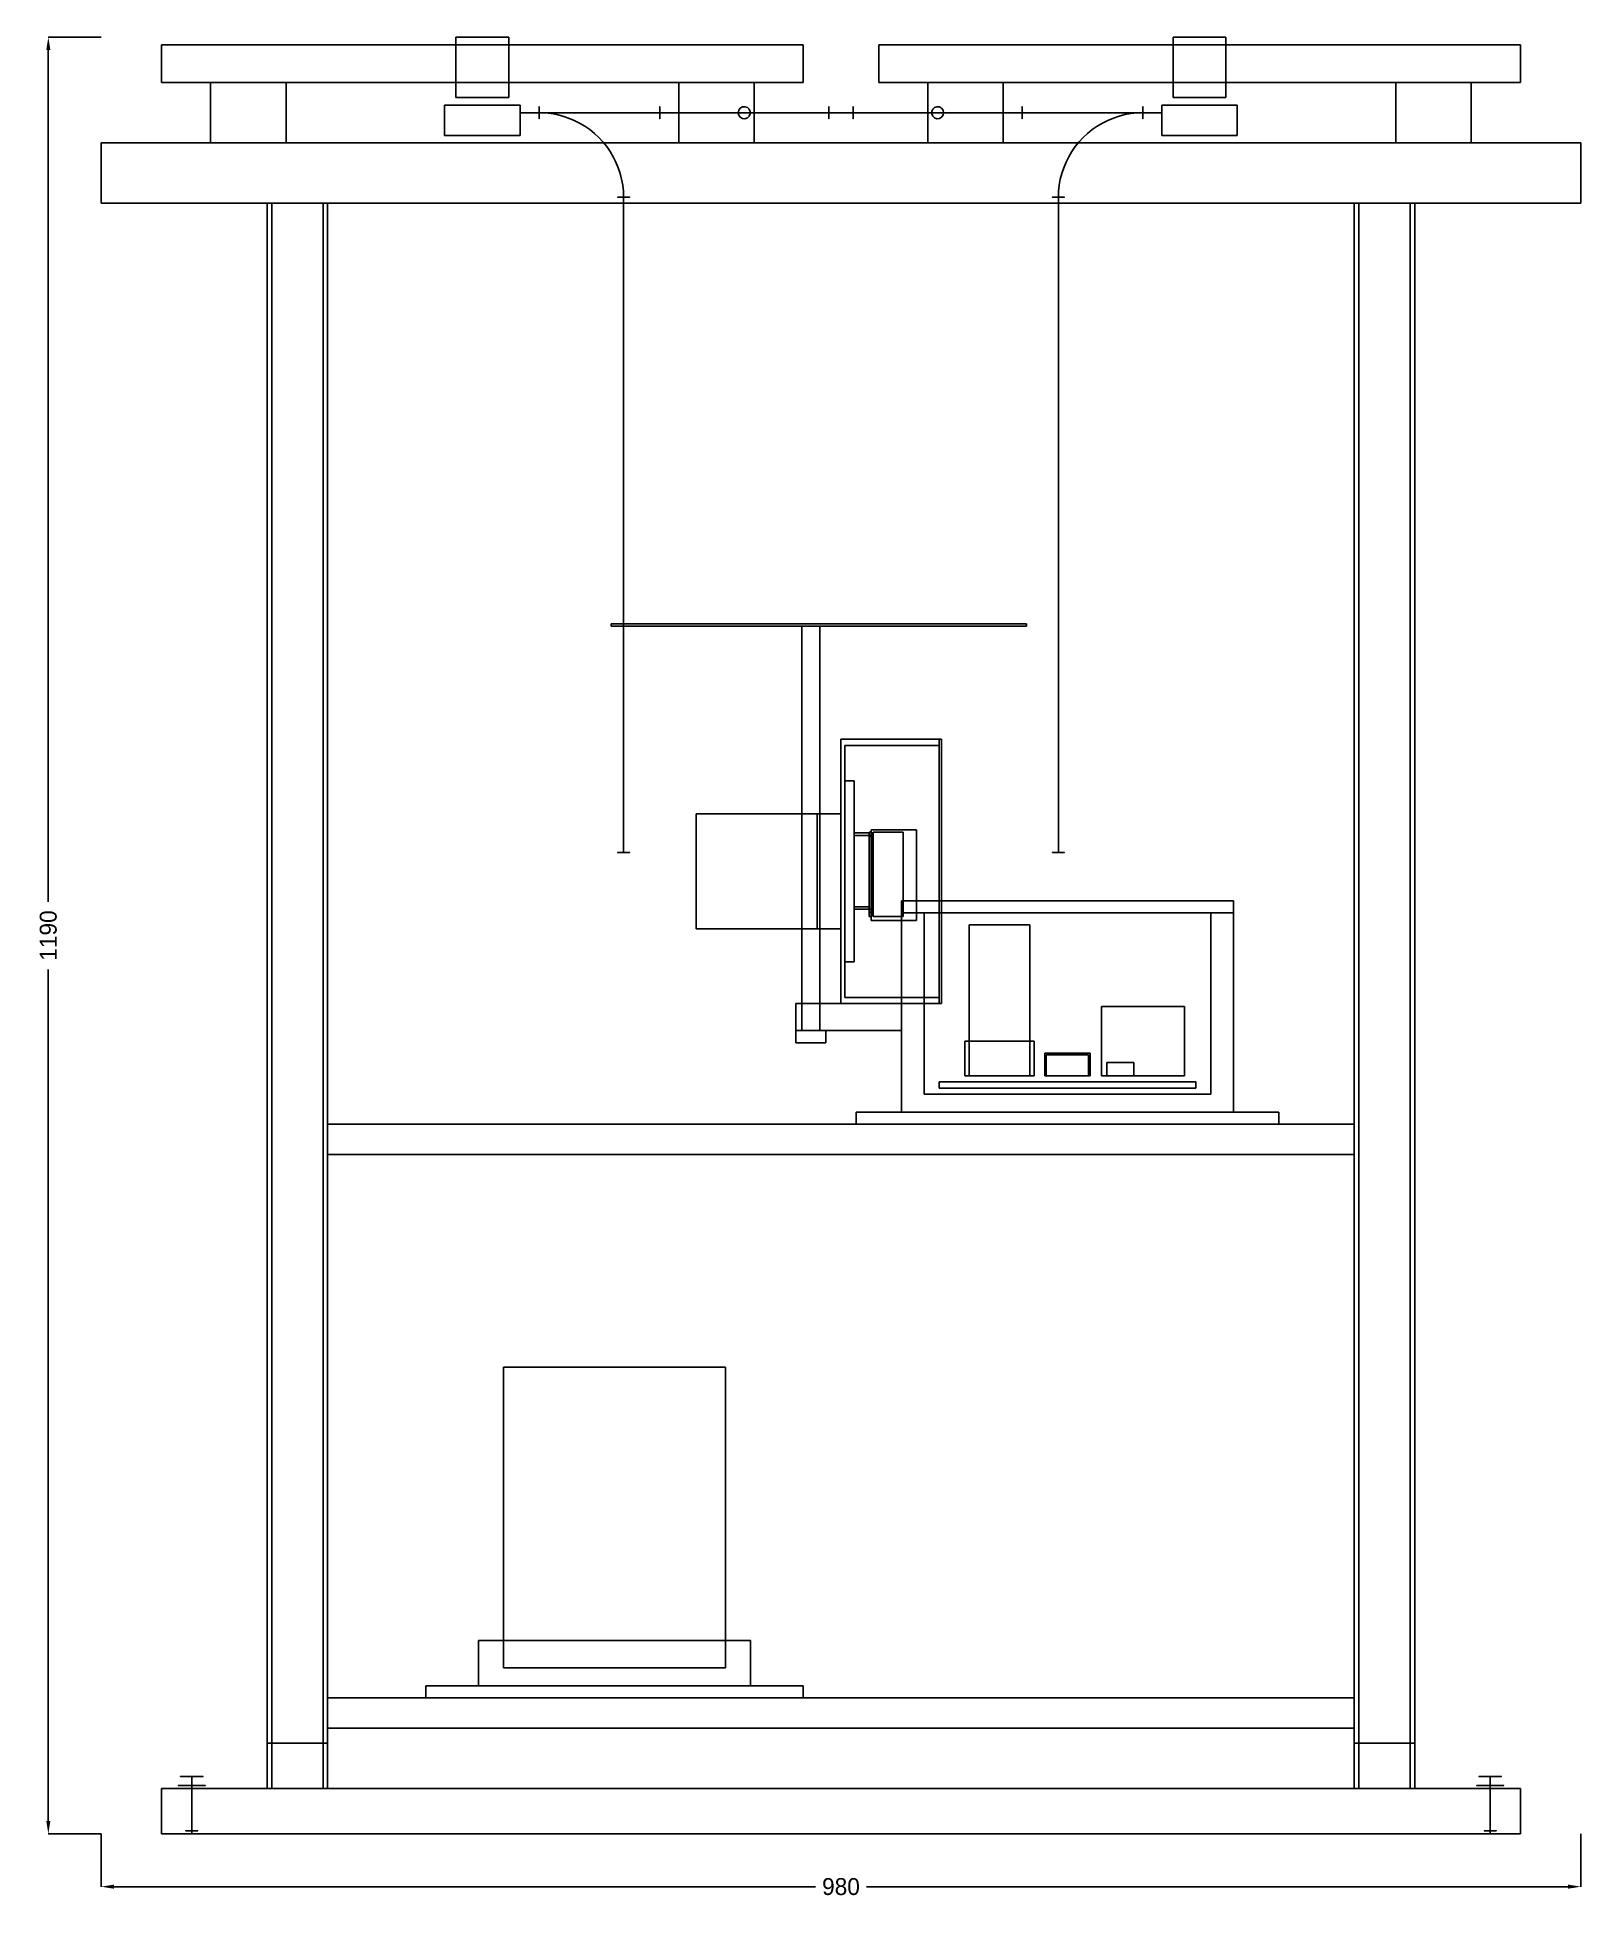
# Model space of a CAD drawing. Header units: millimetres. Extents: x -42 to 2812, y -1495 to 1190.
# Drawn here: x 1790 to 2812, y -42 to 1190 of the extents above; entities that cross this region are included whole.
import ezdxf

# ---------------------------------------------------------------- set-up
doc = ezdxf.new("R2010")
doc.units = ezdxf.units.MM
doc.layers.add('DIMENSIONS', color=7, linetype='Continuous')
doc.layers.add('RIGHT', color=7, linetype='Continuous')
doc.dimstyles.get("Standard").update_dxf_attribs({"dimtxt": 2.5, "dimasz": 2.5, "dimexe": 1.25, "dimexo": 0.625, "dimtad": 1, "dimcen": 2.5, "dimazin": 3, "dimtfac": 1, "dimtmove": 0, "dimatfit": 3})

msp = doc.modelspace()

# ---------------------------------------------------------------- blocks, each defined once
blk = doc.blocks.new('_CLOSEDFILLED')
at = {"color": 0, "linetype": 'BYBLOCK'}
blk.add_solid([(-1, 0.16), (0, 0), (-1, -0.16)], dxfattribs=at)
blk = doc.blocks.new('*D5')
for p, q in [((1832.5, 0), (1832.5, -35)), ((2812.5, 0), (2812.5, -35)), ((1840.9125, -35), (2305.675, -35)), ((2339.325, -35), (2804.0875, -35))]:
    blk.add_line(p, q)
at = {"layer": 'Defpoints'}
for p in [(1832.5, 0), (2812.5, 0), (1832.5, -35)]:
    blk.add_point(p, dxfattribs=at)
at = {"layer": 'DIMENSIONS', "xscale": 8.4125, "yscale": 8.4125, "rotation": 180}
blk.add_blockref('_CLOSEDFILLED', (1832.5, -35), dxfattribs=at)
at = {"layer": 'DIMENSIONS', "xscale": 8.4125, "yscale": 8.4125}
blk.add_blockref('_CLOSEDFILLED', (2812.5, -35), dxfattribs=at)
at = {"layer": 'DIMENSIONS', "insert": (2322.5, -35), "char_height": 11.21667, "attachment_point": 5}
blk.add_mtext('980', dxfattribs=at)
blk = doc.blocks.new('*D6')
for p, q in [((1832.5, 1190), (1797.5, 1190)), ((1797.5, 617.4), (1797.5, 1181.6)), ((1797.5, 8.4), (1797.5, 572.6)), ((1832.5, 0), (1797.5, 0))]:
    blk.add_line(p, q)
at = {"layer": 'Defpoints'}
for p in [(1832.5, 1190), (1797.5, 0), (1832.5, 0)]:
    blk.add_point(p, dxfattribs=at)
at = {"layer": 'DIMENSIONS', "xscale": 8.4125, "yscale": 8.4125}
for p, rotation in [((1797.5, 1190), 90), ((1797.5, 0), 270)]:
    blk.add_blockref('_CLOSEDFILLED', p, dxfattribs=dict(at, rotation=rotation))
at = {"layer": 'DIMENSIONS', "insert": (1797.5, 595), "char_height": 11.22, "attachment_point": 5, "rotation": 90}
blk.add_mtext('1190', dxfattribs=at)

# ---------------------------------------------------------------- dimensions: what is measured, and where the dimension line sits
at = {"layer": 'DIMENSIONS'}
dim = msp.add_linear_dim(base=(1797.5, 0), p1=(1832.5, 0), p2=(1832.5, 1190), angle=90, dimstyle='Standard', override={"dimtxt": 11.216667, "dimasz": 8.4125, "dimdec": 2}, dxfattribs=at)
dim.commit()
dim.dimension.update_dxf_attribs({"geometry": '*D6', "text_midpoint": (1797.5, 595)})
dim = msp.add_linear_dim(base=(1832.5, -35), p1=(1832.5, 0), p2=(2812.5, 0), dimstyle='Standard', override={"dimtxt": 11.216667, "dimasz": 8.4125, "dimdec": 2}, dxfattribs=at)
dim.commit()
dim.dimension.update_dxf_attribs({"geometry": '*D5', "text_midpoint": (2322.5, -35)})

# ---------------------------------------------------------------- linework, layer by layer
at = {"layer": 'RIGHT'}
for points in [[(1872.5, 1160), (1872.5, 1185)], [(1872.5, 1185), (2297.5, 1185)], [(1872.5, 1160), (1872.5, 1185)], [(1872.5, 1185), (2297.5, 1185)], [(2067.5, 1185), (2067.5, 1190)], [(2067.5, 1185), (2067.5, 1190)], [(2067.5, 1190), (2102.5, 1190)], [(2067.5, 1190), (2102.5, 1190)], [(2067.5, 1185), (2067.5, 1190)], [(2067.5, 1185), (2067.5, 1190)], [(2067.5, 1190), (2102.5, 1190)], [(2067.5, 1190), (2102.5, 1190)], [(2067.5, 1150), (2067.5, 1185)], [(2067.5, 1185), (2102.5, 1185)], [(2067.5, 1150), (2067.5, 1185)], [(2067.5, 1185), (2102.5, 1185)], [(2067.5, 1185), (2102.5, 1185)], [(2067.5, 1185), (2102.5, 1185)], [(2067.5, 1150), (2067.5, 1185)], [(2067.5, 1185), (2102.5, 1185)], [(2067.5, 1150), (2067.5, 1185)], [(2067.5, 1185), (2102.5, 1185)], [(2067.5, 1185), (2102.5, 1185)], [(2067.5, 1185), (2102.5, 1185)], [(2102.5, 1185), (2102.5, 1190)], [(2102.5, 1185), (2102.5, 1190)], [(2102.5, 1185), (2102.5, 1190)], [(2102.5, 1185), (2102.5, 1190)], [(2102.5, 1150), (2102.5, 1185)], [(2102.5, 1150), (2102.5, 1185)], [(2102.5, 1150), (2102.5, 1185)], [(2102.5, 1150), (2102.5, 1185)], [(2297.5, 1160), (2297.5, 1185)], [(2297.5, 1160), (2297.5, 1185)], [(2347.5, 1160), (2347.5, 1185)], [(2347.5, 1185), (2772.5, 1185)], [(2347.5, 1160), (2347.5, 1185)], [(2347.5, 1185), (2772.5, 1185)], [(2542.5, 1185), (2542.5, 1190)], [(2542.5, 1185), (2542.5, 1190)], [(2542.5, 1190), (2577.5, 1190)], [(2542.5, 1190), (2577.5, 1190)], [(2542.5, 1185), (2542.5, 1190)], [(2542.5, 1185), (2542.5, 1190)], [(2542.5, 1190), (2577.5, 1190)], [(2542.5, 1190), (2577.5, 1190)], [(2542.5, 1150), (2542.5, 1185)], [(2542.5, 1185), (2577.5, 1185)], [(2542.5, 1150), (2542.5, 1185)], [(2542.5, 1185), (2577.5, 1185)], [(2542.5, 1185), (2577.5, 1185)], [(2542.5, 1185), (2577.5, 1185)], [(2542.5, 1150), (2542.5, 1185)], [(2542.5, 1185), (2577.5, 1185)], [(2542.5, 1150), (2542.5, 1185)], [(2542.5, 1185), (2577.5, 1185)], [(2542.5, 1185), (2577.5, 1185)], [(2542.5, 1185), (2577.5, 1185)], [(2577.5, 1185), (2577.5, 1190)], [(2577.5, 1185), (2577.5, 1190)], [(2577.5, 1185), (2577.5, 1190)], [(2577.5, 1185), (2577.5, 1190)], [(2577.5, 1150), (2577.5, 1185)], [(2577.5, 1150), (2577.5, 1185)], [(2577.5, 1150), (2577.5, 1185)], [(2577.5, 1150), (2577.5, 1185)], [(2772.5, 1160), (2772.5, 1185)], [(2772.5, 1160), (2772.5, 1185)], [(1872.5, 1160), (2297.5, 1160)], [(1872.5, 1160), (2297.5, 1160)], [(1905, 1120), (1905, 1160)], [(1905, 1160), (1955, 1160)], [(1905, 1120), (1905, 1160)], [(1905, 1160), (1955, 1160)], [(1905, 1120), (1905, 1160)], [(1905, 1160), (1955, 1160)], [(1905, 1120), (1905, 1160)], [(1905, 1160), (1955, 1160)], [(1955, 1120), (1955, 1160)], [(1955, 1120), (1955, 1160)], [(1955, 1120), (1955, 1160)], [(1955, 1120), (1955, 1160)], [(2215, 1120), (2215, 1160)], [(2215, 1160), (2265, 1160)], [(2215, 1120), (2215, 1160)], [(2215, 1160), (2265, 1160)], [(2215, 1120), (2215, 1160)], [(2215, 1160), (2265, 1160)], [(2215, 1120), (2215, 1160)], [(2215, 1160), (2265, 1160)], [(2265, 1120), (2265, 1160)], [(2265, 1120), (2265, 1160)], [(2265, 1120), (2265, 1160)], [(2265, 1120), (2265, 1160)], [(2347.5, 1160), (2772.5, 1160)], [(2347.5, 1160), (2772.5, 1160)], [(2380, 1120), (2380, 1160)], [(2380, 1160), (2430, 1160)], [(2380, 1120), (2380, 1160)], [(2380, 1160), (2430, 1160)], [(2380, 1120), (2380, 1160)], [(2380, 1160), (2430, 1160)], [(2380, 1120), (2380, 1160)], [(2380, 1160), (2430, 1160)], [(2430, 1120), (2430, 1160)], [(2430, 1120), (2430, 1160)], [(2430, 1120), (2430, 1160)], [(2430, 1120), (2430, 1160)], [(2690, 1120), (2690, 1160)], [(2690, 1160), (2740, 1160)], [(2690, 1120), (2690, 1160)], [(2690, 1160), (2740, 1160)], [(2690, 1120), (2690, 1160)], [(2690, 1160), (2740, 1160)], [(2690, 1120), (2690, 1160)], [(2690, 1160), (2740, 1160)], [(2740, 1120), (2740, 1160)], [(2740, 1120), (2740, 1160)], [(2740, 1120), (2740, 1160)], [(2740, 1120), (2740, 1160)], [(2067.5, 1150), (2102.5, 1150)], [(2067.5, 1150), (2102.5, 1150)], [(2067.5, 1150), (2102.5, 1150)], [(2067.5, 1150), (2102.5, 1150)], [(2542.5, 1150), (2577.5, 1150)], [(2542.5, 1150), (2577.5, 1150)], [(2542.5, 1150), (2577.5, 1150)], [(2542.5, 1150), (2577.5, 1150)], [(2060, 1125), (2060, 1145)], [(2060, 1145), (2110, 1145)], [(2060, 1125), (2060, 1145)], [(2060, 1145), (2110, 1145)], [(2110, 1125), (2110, 1145)], [(2110, 1125), (2110, 1145)], [(2110, 1140), (2110, 1138.373), (2110, 1137.027), (2110, 1136.196), (2110, 1136.022), (2110, 1136.536), (2110, 1137.649), (2110, 1139.168), (2110, 1140.832), (2110, 1142.351), (2110, 1143.464), (2110, 1143.978), (2110, 1143.804), (2110, 1142.973), (2110, 1141.627), (2110, 1140)], [(2110, 1140), (2110, 1138.373), (2110, 1137.027), (2110, 1136.196), (2110, 1136.022), (2110, 1136.536), (2110, 1137.649), (2110, 1139.168), (2110, 1140.832), (2110, 1142.351), (2110, 1143.464), (2110, 1143.978), (2110, 1143.804), (2110, 1142.973), (2110, 1141.627), (2110, 1140)], [(2110, 1140), (2202.5, 1140)], [(2110, 1140), (2122.5, 1140)], [(2122.5, 1140), (2122.5, 1138.373), (2122.5, 1137.027), (2122.5, 1136.196), (2122.5, 1136.022), (2122.5, 1136.536), (2122.5, 1137.649), (2122.5, 1139.168), (2122.5, 1140.832), (2122.5, 1142.351), (2122.5, 1143.464), (2122.5, 1143.978), (2122.5, 1143.804), (2122.5, 1142.973), (2122.5, 1141.627), (2122.5, 1140)], [(2122.5, 1140), (2126.495, 1139.857), (2130.47, 1139.43), (2134.404, 1138.72), (2138.277, 1137.732), (2142.07, 1136.469), (2145.763, 1134.939), (2149.338, 1133.15), (2152.776, 1131.11), (2156.06, 1128.83), (2159.172, 1126.322), (2162.098, 1123.598), (2164.822, 1120.672), (2167.33, 1117.56), (2169.61, 1114.276), (2171.65, 1110.838), (2173.439, 1107.263), (2174.969, 1103.57), (2176.232, 1099.777), (2177.22, 1095.904), (2177.93, 1091.97), (2178.357, 1087.995), (2178.5, 1084)], [(2202.5, 1140), (2202.5, 1138.373), (2202.5, 1137.027), (2202.5, 1136.196), (2202.5, 1136.022), (2202.5, 1136.536), (2202.5, 1137.649), (2202.5, 1139.168), (2202.5, 1140.832), (2202.5, 1142.351), (2202.5, 1143.464), (2202.5, 1143.978), (2202.5, 1143.804), (2202.5, 1142.973), (2202.5, 1141.627), (2202.5, 1140)], [(2202.5, 1140), (2206.386, 1140), (2210.25, 1140), (2214.071, 1140), (2217.827, 1140), (2221.498, 1140), (2225.062, 1140), (2228.5, 1140), (2231.793, 1140), (2234.921, 1140), (2237.869, 1140), (2240.619, 1140), (2243.155, 1140), (2245.464, 1140), (2247.533, 1140), (2249.35, 1140), (2250.905, 1140), (2252.19, 1140), (2253.196, 1140), (2253.919, 1140), (2254.355, 1140), (2254.5, 1140)], [(2254.5, 1140), (2254.846, 1141.627), (2255.823, 1142.973), (2257.264, 1143.804), (2258.918, 1143.978), (2260.5, 1143.464), (2261.736, 1142.351), (2262.413, 1140.832), (2262.413, 1139.168), (2261.736, 1137.649), (2260.5, 1136.536), (2258.918, 1136.022), (2257.264, 1136.196), (2255.823, 1137.027), (2254.846, 1138.373), (2254.5, 1140)], [(2254.5, 1140), (2254.846, 1138.373), (2255.823, 1137.027), (2257.264, 1136.196), (2258.918, 1136.022), (2260.5, 1136.536), (2261.736, 1137.649), (2262.413, 1139.168), (2262.413, 1140.832), (2261.736, 1142.351), (2260.5, 1143.464), (2258.918, 1143.978), (2257.264, 1143.804), (2255.823, 1142.973), (2254.846, 1141.627), (2254.5, 1140)], [(2254.5, 1140), (2254.628, 1140), (2255.013, 1140), (2255.653, 1140), (2256.544, 1140), (2257.684, 1140), (2259.067, 1140), (2260.688, 1140), (2262.538, 1140), (2264.612, 1140), (2266.899, 1140), (2269.39, 1140), (2272.074, 1140), (2274.939, 1140), (2277.974, 1140), (2281.166, 1140), (2284.5, 1140), (2287.963, 1140), (2291.539, 1140), (2295.214, 1140), (2298.971, 1140), (2302.795, 1140), (2306.668, 1140), (2310.576, 1140), (2314.5, 1140)], [(2314.5, 1140), (2314.5, 1141.627), (2314.5, 1142.973), (2314.5, 1143.804), (2314.5, 1143.978), (2314.5, 1143.464), (2314.5, 1142.351), (2314.5, 1140.832), (2314.5, 1139.168), (2314.5, 1137.649), (2314.5, 1136.536), (2314.5, 1136.022), (2314.5, 1136.196), (2314.5, 1137.027), (2314.5, 1138.373), (2314.5, 1140)], [(2314.5, 1140), (2330.5, 1140)], [(2330.5, 1140), (2330.5, 1138.373), (2330.5, 1137.027), (2330.5, 1136.196), (2330.5, 1136.022), (2330.5, 1136.536), (2330.5, 1137.649), (2330.5, 1139.168), (2330.5, 1140.832), (2330.5, 1142.351), (2330.5, 1143.464), (2330.5, 1143.978), (2330.5, 1143.804), (2330.5, 1142.973), (2330.5, 1141.627), (2330.5, 1140)], [(2330.5, 1140), (2334.424, 1140), (2338.332, 1140), (2342.205, 1140), (2346.029, 1140), (2349.786, 1140), (2353.461, 1140), (2357.037, 1140), (2360.5, 1140), (2363.834, 1140), (2367.026, 1140), (2370.061, 1140), (2372.926, 1140), (2375.61, 1140), (2378.101, 1140), (2380.388, 1140), (2382.462, 1140), (2384.312, 1140), (2385.933, 1140), (2387.316, 1140), (2388.456, 1140), (2389.347, 1140), (2389.987, 1140), (2390.372, 1140), (2390.5, 1140)], [(2390.5, 1140), (2390.154, 1141.627), (2389.177, 1142.973), (2387.736, 1143.804), (2386.082, 1143.978), (2384.5, 1143.464), (2383.264, 1142.351), (2382.587, 1140.832), (2382.587, 1139.168), (2383.264, 1137.649), (2384.5, 1136.536), (2386.082, 1136.022), (2387.736, 1136.196), (2389.177, 1137.027), (2390.154, 1138.373), (2390.5, 1140)], [(2390.5, 1140), (2390.154, 1138.373), (2389.177, 1137.027), (2387.736, 1136.196), (2386.082, 1136.022), (2384.5, 1136.536), (2383.264, 1137.649), (2382.587, 1139.168), (2382.587, 1140.832), (2383.264, 1142.351), (2384.5, 1143.464), (2386.082, 1143.978), (2387.736, 1143.804), (2389.177, 1142.973), (2390.154, 1141.627), (2390.5, 1140)], [(2390.5, 1140), (2390.645, 1140), (2391.081, 1140), (2391.804, 1140), (2392.81, 1140), (2394.095, 1140), (2395.65, 1140), (2397.467, 1140), (2399.536, 1140), (2401.845, 1140), (2404.381, 1140), (2407.131, 1140), (2410.079, 1140), (2413.207, 1140), (2416.5, 1140), (2419.938, 1140), (2423.502, 1140), (2427.173, 1140), (2430.929, 1140), (2434.75, 1140), (2438.614, 1140), (2442.5, 1140)], [(2442.5, 1140), (2442.5, 1141.627), (2442.5, 1142.973), (2442.5, 1143.804), (2442.5, 1143.978), (2442.5, 1143.464), (2442.5, 1142.351), (2442.5, 1140.832), (2442.5, 1139.168), (2442.5, 1137.649), (2442.5, 1136.536), (2442.5, 1136.022), (2442.5, 1136.196), (2442.5, 1137.027), (2442.5, 1138.373), (2442.5, 1140)], [(2442.5, 1140), (2535, 1140)], [(2522.5, 1140), (2518.505, 1139.857), (2514.53, 1139.43), (2510.596, 1138.72), (2506.723, 1137.732), (2502.93, 1136.469), (2499.237, 1134.939), (2495.662, 1133.15), (2492.224, 1131.11), (2488.94, 1128.83), (2485.828, 1126.322), (2482.902, 1123.598), (2480.178, 1120.672), (2477.67, 1117.56), (2475.39, 1114.276), (2473.35, 1110.838), (2471.561, 1107.263), (2470.031, 1103.57), (2468.768, 1099.777), (2467.78, 1095.904), (2467.07, 1091.97), (2466.643, 1087.995), (2466.5, 1084)], [(2522.5, 1140), (2522.5, 1141.627), (2522.5, 1142.973), (2522.5, 1143.804), (2522.5, 1143.978), (2522.5, 1143.464), (2522.5, 1142.351), (2522.5, 1140.832), (2522.5, 1139.168), (2522.5, 1137.649), (2522.5, 1136.536), (2522.5, 1136.022), (2522.5, 1136.196), (2522.5, 1137.027), (2522.5, 1138.373), (2522.5, 1140)], [(2535, 1140), (2522.5, 1140)], [(2535, 1125), (2535, 1145)], [(2535, 1145), (2585, 1145)], [(2535, 1125), (2535, 1145)], [(2535, 1145), (2585, 1145)], [(2535, 1140), (2535, 1138.373), (2535, 1137.027), (2535, 1136.196), (2535, 1136.022), (2535, 1136.536), (2535, 1137.649), (2535, 1139.168), (2535, 1140.832), (2535, 1142.351), (2535, 1143.464), (2535, 1143.978), (2535, 1143.804), (2535, 1142.973), (2535, 1141.627), (2535, 1140)], [(2535, 1140), (2535, 1141.627), (2535, 1142.973), (2535, 1143.804), (2535, 1143.978), (2535, 1143.464), (2535, 1142.351), (2535, 1140.832), (2535, 1139.168), (2535, 1137.649), (2535, 1136.536), (2535, 1136.022), (2535, 1136.196), (2535, 1137.027), (2535, 1138.373), (2535, 1140)], [(2585, 1125), (2585, 1145)], [(2585, 1125), (2585, 1145)], [(2060, 1125), (2110, 1125)], [(2060, 1125), (2110, 1125)], [(2535, 1125), (2585, 1125)], [(2535, 1125), (2585, 1125)], [(1832.5, 1080), (1832.5, 1120)], [(1832.5, 1120), (2812.5, 1120)], [(1832.5, 1080), (1832.5, 1120)], [(1832.5, 1120), (2812.5, 1120)], [(1832.5, 1080), (1832.5, 1120)], [(1832.5, 1120), (2812.5, 1120)], [(1832.5, 1080), (1832.5, 1120)], [(1832.5, 1120), (2812.5, 1120)], [(1905, 1120), (1955, 1120)], [(1905, 1120), (1955, 1120)], [(1905, 1120), (1955, 1120)], [(1905, 1120), (1955, 1120)], [(2215, 1120), (2265, 1120)], [(2215, 1120), (2265, 1120)], [(2215, 1120), (2265, 1120)], [(2215, 1120), (2265, 1120)], [(2380, 1120), (2430, 1120)], [(2380, 1120), (2430, 1120)], [(2380, 1120), (2430, 1120)], [(2380, 1120), (2430, 1120)], [(2690, 1120), (2740, 1120)], [(2690, 1120), (2740, 1120)], [(2690, 1120), (2740, 1120)], [(2690, 1120), (2740, 1120)], [(2812.5, 1080), (2812.5, 1120)], [(2812.5, 1080), (2812.5, 1120)], [(2812.5, 1080), (2812.5, 1120)], [(2812.5, 1080), (2812.5, 1120)], [(1832.5, 1080), (2812.5, 1080)], [(1832.5, 1080), (2812.5, 1080)], [(1832.5, 1080), (2812.5, 1080)], [(1832.5, 1080), (2812.5, 1080)], [(1942.5, 30), (1942.5, 1080)], [(1942.5, 1080), (1982.5, 1080)], [(1942.5, 30), (1942.5, 1080)], [(1942.5, 1080), (1982.5, 1080)], [(1942.5, 30), (1942.5, 1080)], [(1942.5, 1080), (1982.5, 1080)], [(1942.5, 30), (1942.5, 1080)], [(1942.5, 1080), (1982.5, 1080)], [(1945.5, 1080), (1979.5, 1080)], [(1945.5, 1080), (1979.5, 1080)], [(1945.5, 30), (1945.5, 1080)], [(1945.5, 30), (1945.5, 1080)], [(1945.5, 1080), (1979.5, 1080)], [(1945.5, 1080), (1979.5, 1080)], [(1945.5, 30), (1945.5, 1080)], [(1945.5, 30), (1945.5, 1080)], [(1979.5, 30), (1979.5, 1080)], [(1979.5, 30), (1979.5, 1080)], [(1979.5, 30), (1979.5, 1080)], [(1979.5, 30), (1979.5, 1080)], [(1982.5, 30), (1982.5, 1080)], [(1982.5, 30), (1982.5, 1080)], [(1982.5, 30), (1982.5, 1080)], [(1982.5, 30), (1982.5, 1080)], [(2178.5, 1084), (2180.127, 1084), (2181.473, 1084), (2182.304, 1084), (2182.478, 1084), (2181.964, 1084), (2180.851, 1084), (2179.332, 1084), (2177.668, 1084), (2176.149, 1084), (2175.036, 1084), (2174.522, 1084), (2174.696, 1084), (2175.527, 1084), (2176.873, 1084), (2178.5, 1084)], [(2178.5, 1084), (2178.5, 650)], [(2466.5, 1084), (2468.127, 1084), (2469.473, 1084), (2470.304, 1084), (2470.478, 1084), (2469.964, 1084), (2468.851, 1084), (2467.332, 1084), (2465.668, 1084), (2464.149, 1084), (2463.036, 1084), (2462.522, 1084), (2462.696, 1084), (2463.527, 1084), (2464.873, 1084), (2466.5, 1084)], [(2466.5, 1084), (2466.5, 650)], [(2662.5, 30), (2662.5, 1080)], [(2662.5, 1080), (2702.5, 1080)], [(2662.5, 30), (2662.5, 1080)], [(2662.5, 1080), (2702.5, 1080)], [(2662.5, 30), (2662.5, 1080)], [(2662.5, 1080), (2702.5, 1080)], [(2662.5, 30), (2662.5, 1080)], [(2662.5, 1080), (2702.5, 1080)], [(2665.5, 1080), (2699.5, 1080)], [(2665.5, 1080), (2699.5, 1080)], [(2665.5, 30), (2665.5, 1080)], [(2665.5, 30), (2665.5, 1080)], [(2665.5, 1080), (2699.5, 1080)], [(2665.5, 1080), (2699.5, 1080)], [(2665.5, 30), (2665.5, 1080)], [(2665.5, 30), (2665.5, 1080)], [(2699.5, 30), (2699.5, 1080)], [(2699.5, 30), (2699.5, 1080)], [(2699.5, 30), (2699.5, 1080)], [(2699.5, 30), (2699.5, 1080)], [(2702.5, 30), (2702.5, 1080)], [(2702.5, 30), (2702.5, 1080)], [(2702.5, 30), (2702.5, 1080)], [(2702.5, 30), (2702.5, 1080)], [(2170.358, 800), (2170.358, 801.5)], [(2170.358, 801.5), (2445.358, 801.5)], [(2170.358, 800), (2170.358, 801.5)], [(2170.358, 801.5), (2445.358, 801.5)], [(2445.358, 800), (2445.358, 801.5)], [(2445.358, 800), (2445.358, 801.5)], [(2170.358, 800), (2445.358, 800)], [(2170.358, 800), (2445.358, 800)], [(2296.5, 532), (2296.5, 800)], [(2296.5, 800), (2308.5, 800)], [(2296.5, 532), (2296.5, 800)], [(2296.5, 800), (2308.5, 800)], [(2296.5, 532), (2296.5, 800)], [(2296.5, 800), (2308.5, 800)], [(2296.5, 532), (2296.5, 800)], [(2296.5, 800), (2308.5, 800)], [(2308.5, 532), (2308.5, 800)], [(2308.5, 532), (2308.5, 800)], [(2308.5, 532), (2308.5, 800)], [(2308.5, 532), (2308.5, 800)], [(2322.5, 550), (2322.5, 725)], [(2322.5, 725), (2387.6, 725)], [(2322.5, 550), (2322.5, 725)], [(2322.5, 725), (2387.6, 725)], [(2325, 720.955), (2387.6, 720.955)], [(2325, 720.955), (2387.6, 720.955)], [(2325, 554.045), (2325, 720.955)], [(2325, 554.045), (2325, 720.955)], [(2387.6, 550), (2387.6, 725)], [(2387.6, 550), (2387.6, 725)], [(2387.6, 550), (2387.6, 725)], [(2387.6, 725), (2389.1, 725)], [(2387.6, 550), (2387.6, 725)], [(2387.6, 725), (2389.1, 725)], [(2387.6, 720.955), (2387.6, 554.045)], [(2387.6, 720.955), (2387.6, 554.045)], [(2389.1, 550), (2389.1, 725)], [(2389.1, 550), (2389.1, 725)], [(2325.127, 577.5), (2325.127, 697.5)], [(2325.127, 697.5), (2331.127, 697.5)], [(2325.127, 577.5), (2325.127, 697.5)], [(2325.127, 697.5), (2331.127, 697.5)], [(2331.127, 577.5), (2331.127, 697.5)], [(2331.127, 577.5), (2331.127, 697.5)], [(2226.615, 599.4), (2226.615, 675.6)], [(2226.615, 675.6), (2306.625, 675.6)], [(2226.615, 599.4), (2226.615, 675.6)], [(2226.615, 675.6), (2306.625, 675.6)], [(2306.625, 599.4), (2306.625, 675.6)], [(2306.625, 675.6), (2322.373, 675.6)], [(2306.625, 599.4), (2306.625, 675.6)], [(2306.625, 675.6), (2322.373, 675.6)], [(2306.625, 599.4), (2306.625, 675.6)], [(2306.625, 599.4), (2306.625, 675.6)], [(2322.373, 599.4), (2322.373, 675.6)], [(2322.373, 599.4), (2322.373, 675.6)], [(2322.373, 602.5), (2322.373, 672.5)], [(2322.373, 672.5), (2322.5, 672.5)], [(2322.373, 602.5), (2322.373, 672.5)], [(2322.373, 672.5), (2322.5, 672.5)], [(2322.5, 602.5), (2322.5, 672.5)], [(2322.5, 602.5), (2322.5, 672.5)], [(2325, 602.5), (2325, 672.5)], [(2325, 672.5), (2325.127, 672.5)], [(2325, 602.5), (2325, 672.5)], [(2325, 672.5), (2325.127, 672.5)], [(2325.127, 602.5), (2325.127, 672.5)], [(2325.127, 602.5), (2325.127, 672.5)], [(2331.127, 663), (2341.127, 663)], [(2331.127, 663), (2331.127, 662.741), (2331.127, 662.007), (2331.127, 660.927), (2331.127, 659.686), (2331.127, 658.5), (2331.127, 657.573), (2331.127, 657.066), (2331.127, 657.066), (2331.127, 657.573), (2331.127, 658.5), (2331.127, 659.686), (2331.127, 660.927), (2331.127, 662.007), (2331.127, 662.741), (2331.127, 663)], [(2331.127, 663), (2341.127, 663)], [(2331.127, 663), (2331.127, 662.741), (2331.127, 662.007), (2331.127, 660.927), (2331.127, 659.686), (2331.127, 658.5), (2331.127, 657.573), (2331.127, 657.066), (2331.127, 657.066), (2331.127, 657.573), (2331.127, 658.5), (2331.127, 659.686), (2331.127, 660.927), (2331.127, 662.007), (2331.127, 662.741), (2331.127, 663)], [(2331.127, 661.35), (2331.127, 661.233), (2331.127, 660.903), (2331.127, 660.417), (2331.127, 659.859), (2331.127, 659.325), (2331.127, 658.908), (2331.127, 658.68), (2331.127, 658.68), (2331.127, 658.908), (2331.127, 659.325), (2331.127, 659.859), (2331.127, 660.417), (2331.127, 660.903), (2331.127, 661.233), (2331.127, 661.35)], [(2331.127, 661.35), (2341.127, 661.35)], [(2331.127, 661.35), (2331.127, 661.233), (2331.127, 660.903), (2331.127, 660.417), (2331.127, 659.859), (2331.127, 659.325), (2331.127, 658.908), (2331.127, 658.68), (2331.127, 658.68), (2331.127, 658.908), (2331.127, 659.325), (2331.127, 659.859), (2331.127, 660.417), (2331.127, 660.903), (2331.127, 661.233), (2331.127, 661.35)], [(2331.127, 661.35), (2341.127, 661.35)], [(2341.127, 660.5), (2341.127, 660.814), (2341.127, 661.124), (2341.127, 661.427), (2341.127, 661.72), (2341.127, 662), (2341.127, 662.263), (2341.127, 662.507), (2341.127, 662.729), (2341.127, 662.927), (2341.127, 663.098), (2341.127, 663.241), (2341.127, 663.353), (2341.127, 663.434), (2341.127, 663.484), (2341.127, 663.5)], [(2341.127, 660.5), (2341.127, 660.814), (2341.127, 661.124), (2341.127, 661.427), (2341.127, 661.72), (2341.127, 662), (2341.127, 662.263), (2341.127, 662.507), (2341.127, 662.729), (2341.127, 662.927), (2341.127, 663.098), (2341.127, 663.241), (2341.127, 663.353), (2341.127, 663.434), (2341.127, 663.484), (2341.127, 663.5)], [(2341.127, 663.5), (2342.727, 663.5)], [(2341.127, 663.5), (2342.727, 663.5)], [(2341.127, 663), (2341.127, 662.741), (2341.127, 662.007), (2341.127, 660.927), (2341.127, 659.686), (2341.127, 658.5), (2341.127, 657.573), (2341.127, 657.066), (2341.127, 657.066), (2341.127, 657.573), (2341.127, 658.5), (2341.127, 659.686), (2341.127, 660.927), (2341.127, 662.007), (2341.127, 662.741), (2341.127, 663)], [(2341.127, 663), (2341.127, 662.741), (2341.127, 662.007), (2341.127, 660.927), (2341.127, 659.686), (2341.127, 658.5), (2341.127, 657.573), (2341.127, 657.066), (2341.127, 657.066), (2341.127, 657.573), (2341.127, 658.5), (2341.127, 659.686), (2341.127, 660.927), (2341.127, 662.007), (2341.127, 662.741), (2341.127, 663)], [(2341.127, 661.35), (2341.127, 661.233), (2341.127, 660.903), (2341.127, 660.417), (2341.127, 659.859), (2341.127, 659.325), (2341.127, 658.908), (2341.127, 658.68), (2341.127, 658.68), (2341.127, 658.908), (2341.127, 659.325), (2341.127, 659.859), (2341.127, 660.417), (2341.127, 660.903), (2341.127, 661.233), (2341.127, 661.35)], [(2341.127, 661.35), (2341.127, 661.233), (2341.127, 660.903), (2341.127, 660.417), (2341.127, 659.859), (2341.127, 659.325), (2341.127, 658.908), (2341.127, 658.68), (2341.127, 658.68), (2341.127, 658.908), (2341.127, 659.325), (2341.127, 659.859), (2341.127, 660.417), (2341.127, 660.903), (2341.127, 661.233), (2341.127, 661.35)], [(2341.127, 661.35), (2341.127, 661.233), (2341.127, 660.903), (2341.127, 660.417), (2341.127, 659.859), (2341.127, 659.325), (2341.127, 658.908), (2341.127, 658.68), (2341.127, 658.68), (2341.127, 658.908), (2341.127, 659.325), (2341.127, 659.859), (2341.127, 660.417), (2341.127, 660.903), (2341.127, 661.233), (2341.127, 661.35)], [(2341.127, 661.35), (2341.127, 661.233), (2341.127, 660.903), (2341.127, 660.417), (2341.127, 659.859), (2341.127, 659.325), (2341.127, 658.908), (2341.127, 658.68), (2341.127, 658.68), (2341.127, 658.908), (2341.127, 659.325), (2341.127, 659.859), (2341.127, 660.417), (2341.127, 660.903), (2341.127, 661.233), (2341.127, 661.35)], [(2341.127, 661.35), (2342.727, 661.35)], [(2341.127, 661.35), (2342.727, 661.35)], [(2341.127, 610.5), (2341.127, 660.5)], [(2341.127, 660.5), (2342.727, 660.5)], [(2341.127, 610.5), (2341.127, 660.5)], [(2341.127, 660.5), (2342.727, 660.5)], [(2342.5, 605), (2342.5, 665)], [(2342.5, 665), (2372.5, 665)], [(2342.5, 605), (2342.5, 665)], [(2342.5, 665), (2372.5, 665)], [(2342.727, 660.5), (2342.727, 660.814), (2342.727, 661.124), (2342.727, 661.427), (2342.727, 661.72), (2342.727, 662), (2342.727, 662.263), (2342.727, 662.507), (2342.727, 662.729), (2342.727, 662.927), (2342.727, 663.098), (2342.727, 663.241), (2342.727, 663.353), (2342.727, 663.434), (2342.727, 663.484), (2342.727, 663.5)], [(2342.727, 660.5), (2342.727, 660.814), (2342.727, 661.124), (2342.727, 661.427), (2342.727, 661.72), (2342.727, 662), (2342.727, 662.263), (2342.727, 662.507), (2342.727, 662.729), (2342.727, 662.927), (2342.727, 663.098), (2342.727, 663.241), (2342.727, 663.353), (2342.727, 663.434), (2342.727, 663.484), (2342.727, 663.5)], [(2342.727, 661.35), (2342.727, 661.233), (2342.727, 660.903), (2342.727, 660.417), (2342.727, 659.859), (2342.727, 659.325), (2342.727, 658.908), (2342.727, 658.68), (2342.727, 658.68), (2342.727, 658.908), (2342.727, 659.325), (2342.727, 659.859), (2342.727, 660.417), (2342.727, 660.903), (2342.727, 661.233), (2342.727, 661.35)], [(2342.727, 661.35), (2342.727, 661.233), (2342.727, 660.903), (2342.727, 660.417), (2342.727, 659.859), (2342.727, 659.325), (2342.727, 658.908), (2342.727, 658.68), (2342.727, 658.68), (2342.727, 658.908), (2342.727, 659.325), (2342.727, 659.859), (2342.727, 660.417), (2342.727, 660.903), (2342.727, 661.233), (2342.727, 661.35)], [(2342.727, 610.5), (2342.727, 660.5)], [(2342.727, 610.5), (2342.727, 660.5)], [(2343.727, 607.5), (2343.727, 663.5)], [(2343.727, 663.5), (2363.727, 663.5)], [(2343.727, 607.5), (2343.727, 663.5)], [(2343.727, 663.5), (2363.727, 663.5)], [(2363.727, 607.5), (2363.727, 663.5)], [(2363.727, 607.5), (2363.727, 663.5)], [(2372.5, 605), (2372.5, 665)], [(2372.5, 605), (2372.5, 665)], [(2178.5, 650), (2176.873, 650), (2175.527, 650), (2174.696, 650), (2174.522, 650), (2175.036, 650), (2176.149, 650), (2177.668, 650), (2179.332, 650), (2180.851, 650), (2181.964, 650), (2182.478, 650), (2182.304, 650), (2181.473, 650), (2180.127, 650), (2178.5, 650)], [(2466.5, 650), (2464.873, 650), (2463.527, 650), (2462.696, 650), (2462.522, 650), (2463.036, 650), (2464.149, 650), (2465.668, 650), (2467.332, 650), (2468.851, 650), (2469.964, 650), (2470.478, 650), (2470.304, 650), (2469.473, 650), (2468.127, 650), (2466.5, 650)], [(2362.5, 610), (2362.5, 618)], [(2362.5, 618), (2582.5, 618)], [(2362.5, 610), (2362.5, 618)], [(2362.5, 618), (2582.5, 618)], [(2582.5, 610), (2582.5, 618)], [(2582.5, 610), (2582.5, 618)], [(2331.127, 614), (2341.127, 614)], [(2331.127, 614), (2331.127, 613.741), (2331.127, 613.007), (2331.127, 611.927), (2331.127, 610.686), (2331.127, 609.5), (2331.127, 608.573), (2331.127, 608.066), (2331.127, 608.066), (2331.127, 608.573), (2331.127, 609.5), (2331.127, 610.686), (2331.127, 611.927), (2331.127, 613.007), (2331.127, 613.741), (2331.127, 614)], [(2331.127, 614), (2341.127, 614)], [(2331.127, 614), (2331.127, 613.741), (2331.127, 613.007), (2331.127, 611.927), (2331.127, 610.686), (2331.127, 609.5), (2331.127, 608.573), (2331.127, 608.066), (2331.127, 608.066), (2331.127, 608.573), (2331.127, 609.5), (2331.127, 610.686), (2331.127, 611.927), (2331.127, 613.007), (2331.127, 613.741), (2331.127, 614)], [(2331.127, 612.35), (2331.127, 612.233), (2331.127, 611.903), (2331.127, 611.417), (2331.127, 610.859), (2331.127, 610.325), (2331.127, 609.908), (2331.127, 609.68), (2331.127, 609.68), (2331.127, 609.908), (2331.127, 610.325), (2331.127, 610.859), (2331.127, 611.417), (2331.127, 611.903), (2331.127, 612.233), (2331.127, 612.35)], [(2331.127, 612.35), (2341.127, 612.35)], [(2331.127, 612.35), (2331.127, 612.233), (2331.127, 611.903), (2331.127, 611.417), (2331.127, 610.859), (2331.127, 610.325), (2331.127, 609.908), (2331.127, 609.68), (2331.127, 609.68), (2331.127, 609.908), (2331.127, 610.325), (2331.127, 610.859), (2331.127, 611.417), (2331.127, 611.903), (2331.127, 612.233), (2331.127, 612.35)], [(2331.127, 612.35), (2341.127, 612.35)], [(2341.127, 614), (2341.127, 613.741), (2341.127, 613.007), (2341.127, 611.927), (2341.127, 610.686), (2341.127, 609.5), (2341.127, 608.573), (2341.127, 608.066), (2341.127, 608.066), (2341.127, 608.573), (2341.127, 609.5), (2341.127, 610.686), (2341.127, 611.927), (2341.127, 613.007), (2341.127, 613.741), (2341.127, 614)], [(2341.127, 614), (2341.127, 613.741), (2341.127, 613.007), (2341.127, 611.927), (2341.127, 610.686), (2341.127, 609.5), (2341.127, 608.573), (2341.127, 608.066), (2341.127, 608.066), (2341.127, 608.573), (2341.127, 609.5), (2341.127, 610.686), (2341.127, 611.927), (2341.127, 613.007), (2341.127, 613.741), (2341.127, 614)], [(2341.127, 612.35), (2341.127, 612.233), (2341.127, 611.903), (2341.127, 611.417), (2341.127, 610.859), (2341.127, 610.325), (2341.127, 609.908), (2341.127, 609.68), (2341.127, 609.68), (2341.127, 609.908), (2341.127, 610.325), (2341.127, 610.859), (2341.127, 611.417), (2341.127, 611.903), (2341.127, 612.233), (2341.127, 612.35)], [(2341.127, 612.35), (2341.127, 612.233), (2341.127, 611.903), (2341.127, 611.417), (2341.127, 610.859), (2341.127, 610.325), (2341.127, 609.908), (2341.127, 609.68), (2341.127, 609.68), (2341.127, 609.908), (2341.127, 610.325), (2341.127, 610.859), (2341.127, 611.417), (2341.127, 611.903), (2341.127, 612.233), (2341.127, 612.35)], [(2341.127, 612.35), (2341.127, 612.233), (2341.127, 611.903), (2341.127, 611.417), (2341.127, 610.859), (2341.127, 610.325), (2341.127, 609.908), (2341.127, 609.68), (2341.127, 609.68), (2341.127, 609.908), (2341.127, 610.325), (2341.127, 610.859), (2341.127, 611.417), (2341.127, 611.903), (2341.127, 612.233), (2341.127, 612.35)], [(2341.127, 612.35), (2341.127, 612.233), (2341.127, 611.903), (2341.127, 611.417), (2341.127, 610.859), (2341.127, 610.325), (2341.127, 609.908), (2341.127, 609.68), (2341.127, 609.68), (2341.127, 609.908), (2341.127, 610.325), (2341.127, 610.859), (2341.127, 611.417), (2341.127, 611.903), (2341.127, 612.233), (2341.127, 612.35)], [(2341.127, 612.35), (2342.727, 612.35)], [(2341.127, 612.35), (2342.727, 612.35)], [(2341.127, 610.5), (2342.727, 610.5)], [(2341.127, 610.5), (2341.127, 610.186), (2341.127, 609.876), (2341.127, 609.573), (2341.127, 609.28), (2341.127, 609), (2341.127, 608.737), (2341.127, 608.493), (2341.127, 608.271), (2341.127, 608.073), (2341.127, 607.902), (2341.127, 607.759), (2341.127, 607.647), (2341.127, 607.566), (2341.127, 607.516), (2341.127, 607.5)], [(2341.127, 610.5), (2341.127, 610.186), (2341.127, 609.876), (2341.127, 609.573), (2341.127, 609.28), (2341.127, 609), (2341.127, 608.737), (2341.127, 608.493), (2341.127, 608.271), (2341.127, 608.073), (2341.127, 607.902), (2341.127, 607.759), (2341.127, 607.647), (2341.127, 607.566), (2341.127, 607.516), (2341.127, 607.5)], [(2341.127, 610.5), (2342.727, 610.5)], [(2341.127, 607.5), (2342.727, 607.5)], [(2341.127, 607.5), (2342.727, 607.5)], [(2342.5, 605), (2372.5, 605)], [(2342.5, 605), (2372.5, 605)], [(2342.727, 612.35), (2342.727, 612.233), (2342.727, 611.903), (2342.727, 611.417), (2342.727, 610.859), (2342.727, 610.325), (2342.727, 609.908), (2342.727, 609.68), (2342.727, 609.68), (2342.727, 609.908), (2342.727, 610.325), (2342.727, 610.859), (2342.727, 611.417), (2342.727, 611.903), (2342.727, 612.233), (2342.727, 612.35)], [(2342.727, 612.35), (2342.727, 612.233), (2342.727, 611.903), (2342.727, 611.417), (2342.727, 610.859), (2342.727, 610.325), (2342.727, 609.908), (2342.727, 609.68), (2342.727, 609.68), (2342.727, 609.908), (2342.727, 610.325), (2342.727, 610.859), (2342.727, 611.417), (2342.727, 611.903), (2342.727, 612.233), (2342.727, 612.35)], [(2342.727, 610.5), (2342.727, 610.186), (2342.727, 609.876), (2342.727, 609.573), (2342.727, 609.28), (2342.727, 609), (2342.727, 608.737), (2342.727, 608.493), (2342.727, 608.271), (2342.727, 608.073), (2342.727, 607.902), (2342.727, 607.759), (2342.727, 607.647), (2342.727, 607.566), (2342.727, 607.516), (2342.727, 607.5)], [(2342.727, 610.5), (2342.727, 610.186), (2342.727, 609.876), (2342.727, 609.573), (2342.727, 609.28), (2342.727, 609), (2342.727, 608.737), (2342.727, 608.493), (2342.727, 608.271), (2342.727, 608.073), (2342.727, 607.902), (2342.727, 607.759), (2342.727, 607.647), (2342.727, 607.566), (2342.727, 607.516), (2342.727, 607.5)], [(2343.727, 607.5), (2363.727, 607.5)], [(2343.727, 607.5), (2363.727, 607.5)], [(2362.5, 478), (2362.5, 610)], [(2362.5, 610), (2582.5, 610)], [(2362.5, 478), (2362.5, 610)], [(2362.5, 610), (2582.5, 610)], [(2362.5, 610), (2582.5, 610)], [(2362.5, 610), (2582.5, 610)], [(2377.5, 610), (2567.5, 610)], [(2377.5, 610), (2567.5, 610)], [(2377.5, 490), (2377.5, 610)], [(2377.5, 490), (2377.5, 610)], [(2567.5, 490), (2567.5, 610)], [(2567.5, 490), (2567.5, 610)], [(2582.5, 478), (2582.5, 610)], [(2582.5, 478), (2582.5, 610)], [(2226.615, 599.4), (2306.625, 599.4)], [(2226.615, 599.4), (2306.625, 599.4)], [(2306.625, 599.4), (2322.373, 599.4)], [(2306.625, 599.4), (2322.373, 599.4)], [(2322.373, 602.5), (2322.5, 602.5)], [(2322.373, 602.5), (2322.5, 602.5)], [(2325, 602.5), (2325.127, 602.5)], [(2325, 602.5), (2325.127, 602.5)], [(2407.5, 502), (2407.5, 602)], [(2407.5, 602), (2447.5, 602)], [(2407.5, 502), (2407.5, 602)], [(2407.5, 602), (2447.5, 602)], [(2447.5, 502), (2447.5, 602)], [(2447.5, 502), (2447.5, 602)], [(2325.127, 577.5), (2331.127, 577.5)], [(2325.127, 577.5), (2331.127, 577.5)], [(2292.5, 532), (2292.5, 550)], [(2292.5, 550), (2362.5, 550)], [(2292.5, 532), (2292.5, 550)], [(2292.5, 550), (2362.5, 550)], [(2292.5, 532), (2292.5, 550)], [(2292.5, 550), (2362.5, 550)], [(2292.5, 532), (2292.5, 550)], [(2292.5, 550), (2362.5, 550)], [(2322.5, 550), (2387.6, 550)], [(2322.5, 550), (2387.6, 550)], [(2325, 554.045), (2387.6, 554.045)], [(2325, 554.045), (2387.6, 554.045)], [(2362.5, 532), (2362.5, 550)], [(2362.5, 532), (2362.5, 550)], [(2362.5, 532), (2362.5, 550)], [(2362.5, 532), (2362.5, 550)], [(2387.6, 550), (2389.1, 550)], [(2387.6, 550), (2389.1, 550)], [(2495, 502), (2495, 548)], [(2495, 548), (2550, 548)], [(2495, 502), (2495, 548)], [(2495, 548), (2550, 548)], [(2550, 502), (2550, 548)], [(2550, 502), (2550, 548)], [(2292.5, 524), (2292.5, 532)], [(2292.5, 532), (2312.5, 532)], [(2292.5, 524), (2292.5, 532)], [(2292.5, 532), (2312.5, 532)], [(2292.5, 532), (2362.5, 532)], [(2292.5, 532), (2362.5, 532)], [(2292.5, 532), (2362.5, 532)], [(2292.5, 532), (2362.5, 532)], [(2296.5, 532), (2308.5, 532)], [(2296.5, 532), (2308.5, 532)], [(2296.5, 532), (2308.5, 532)], [(2296.5, 532), (2308.5, 532)], [(2312.5, 524), (2312.5, 532)], [(2312.5, 524), (2312.5, 532)], [(2292.5, 524), (2312.5, 524)], [(2292.5, 524), (2312.5, 524)], [(2404.5, 502), (2404.5, 525)], [(2404.5, 525), (2450.5, 525)], [(2404.5, 502), (2404.5, 525)], [(2404.5, 525), (2450.5, 525)], [(2450.5, 502), (2450.5, 525)], [(2450.5, 502), (2450.5, 525)], [(2457.5, 502), (2457.5, 517)], [(2457.5, 517), (2487.5, 517)], [(2457.5, 502), (2457.5, 517)], [(2457.5, 517), (2487.5, 517)], [(2458.5, 502), (2458.5, 516)], [(2458.5, 516), (2486.5, 516)], [(2458.5, 502), (2458.5, 516)], [(2458.5, 516), (2486.5, 516)], [(2486.5, 502), (2486.5, 516)], [(2486.5, 502), (2486.5, 516)], [(2487.5, 502), (2487.5, 517)], [(2487.5, 502), (2487.5, 517)], [(2498.6, 502), (2498.6, 510.8)], [(2498.6, 510.8), (2516.4, 510.8)], [(2498.6, 502), (2498.6, 510.8)], [(2498.6, 510.8), (2516.4, 510.8)], [(2498.6, 502), (2498.6, 510.8)], [(2498.6, 510.8), (2516.4, 510.8)], [(2498.6, 502), (2498.6, 510.8)], [(2498.6, 510.8), (2516.4, 510.8)], [(2516.4, 502), (2516.4, 510.8)], [(2516.4, 502), (2516.4, 510.8)], [(2516.4, 502), (2516.4, 510.8)], [(2516.4, 502), (2516.4, 510.8)], [(2387.5, 494), (2387.5, 498)], [(2387.5, 498), (2557.5, 498)], [(2387.5, 494), (2387.5, 498)], [(2387.5, 498), (2557.5, 498)], [(2387.5, 494), (2557.5, 494)], [(2387.5, 494), (2557.5, 494)], [(2404.5, 502), (2450.5, 502)], [(2404.5, 502), (2450.5, 502)], [(2407.5, 502), (2447.5, 502)], [(2407.5, 502), (2447.5, 502)], [(2457.5, 502), (2487.5, 502)], [(2457.5, 502), (2487.5, 502)], [(2458.5, 502), (2486.5, 502)], [(2458.5, 502), (2486.5, 502)], [(2495, 502), (2550, 502)], [(2495, 502), (2550, 502)], [(2498.6, 502), (2516.4, 502)], [(2498.6, 502), (2516.4, 502)], [(2498.6, 502), (2516.4, 502)], [(2498.6, 502), (2516.4, 502)], [(2557.5, 494), (2557.5, 498)], [(2557.5, 494), (2557.5, 498)], [(2377.5, 490), (2567.5, 490)], [(2377.5, 490), (2567.5, 490)], [(1982.5, 450), (1982.5, 470)], [(1982.5, 470), (2662.5, 470)], [(1982.5, 450), (1982.5, 470)], [(1982.5, 470), (2662.5, 470)], [(1982.5, 450), (1982.5, 470)], [(1982.5, 470), (2662.5, 470)], [(1982.5, 450), (1982.5, 470)], [(1982.5, 470), (2662.5, 470)], [(2332.5, 470), (2332.5, 478)], [(2332.5, 478), (2612.5, 478)], [(2332.5, 470), (2332.5, 478)], [(2332.5, 478), (2612.5, 478)], [(2332.5, 470), (2612.5, 470)], [(2332.5, 470), (2612.5, 470)], [(2362.5, 478), (2582.5, 478)], [(2362.5, 478), (2582.5, 478)], [(2612.5, 470), (2612.5, 478)], [(2612.5, 470), (2612.5, 478)], [(2662.5, 450), (2662.5, 470)], [(2662.5, 450), (2662.5, 470)], [(2662.5, 450), (2662.5, 470)], [(2662.5, 450), (2662.5, 470)], [(1982.5, 450), (2662.5, 450)], [(1982.5, 450), (2662.5, 450)], [(1982.5, 450), (2662.5, 450)], [(1982.5, 450), (2662.5, 450)], [(2099, 110), (2099, 309)], [(2099, 309), (2246, 309)], [(2099, 110), (2099, 309)], [(2099, 309), (2246, 309)], [(2246, 110), (2246, 309)], [(2246, 110), (2246, 309)], [(2082.5, 98), (2082.5, 128)], [(2082.5, 128), (2262.5, 128)], [(2082.5, 98), (2082.5, 128)], [(2082.5, 128), (2262.5, 128)], [(2082.5, 98), (2082.5, 128)], [(2082.5, 128), (2262.5, 128)], [(2082.5, 98), (2082.5, 128)], [(2082.5, 128), (2262.5, 128)], [(2262.5, 98), (2262.5, 128)], [(2262.5, 98), (2262.5, 128)], [(2262.5, 98), (2262.5, 128)], [(2262.5, 98), (2262.5, 128)], [(2099, 110), (2246, 110)], [(2099, 110), (2246, 110)], [(1982.5, 70), (1982.5, 90)], [(1982.5, 90), (2662.5, 90)], [(1982.5, 70), (1982.5, 90)], [(1982.5, 90), (2662.5, 90)], [(1982.5, 70), (1982.5, 90)], [(1982.5, 90), (2662.5, 90)], [(1982.5, 70), (1982.5, 90)], [(1982.5, 90), (2662.5, 90)], [(2047.5, 90), (2047.5, 98)], [(2047.5, 98), (2297.5, 98)], [(2047.5, 90), (2047.5, 98)], [(2047.5, 98), (2297.5, 98)], [(2047.5, 90), (2297.5, 90)], [(2047.5, 90), (2297.5, 90)], [(2082.5, 98), (2262.5, 98)], [(2082.5, 98), (2262.5, 98)], [(2082.5, 98), (2262.5, 98)], [(2082.5, 98), (2262.5, 98)], [(2297.5, 90), (2297.5, 98)], [(2297.5, 90), (2297.5, 98)], [(2662.5, 70), (2662.5, 90)], [(2662.5, 70), (2662.5, 90)], [(2662.5, 70), (2662.5, 90)], [(2662.5, 70), (2662.5, 90)], [(1982.5, 70), (2662.5, 70)], [(1982.5, 70), (2662.5, 70)], [(1982.5, 70), (2662.5, 70)], [(1982.5, 70), (2662.5, 70)], [(1942.5, 30), (1942.5, 60)], [(1942.5, 60), (1982.5, 60)], [(1942.5, 30), (1942.5, 60)], [(1942.5, 60), (1982.5, 60)], [(1982.5, 30), (1982.5, 60)], [(1982.5, 30), (1982.5, 60)], [(2662.5, 30), (2662.5, 60)], [(2662.5, 60), (2702.5, 60)], [(2662.5, 30), (2662.5, 60)], [(2662.5, 60), (2702.5, 60)], [(2702.5, 30), (2702.5, 60)], [(2702.5, 30), (2702.5, 60)], [(1892.5, 38), (1895.551, 38), (1898.074, 38), (1899.633, 38), (1899.959, 38), (1898.995, 38), (1896.908, 38), (1894.059, 38), (1890.941, 38), (1888.092, 38), (1886.005, 38), (1885.041, 38), (1885.367, 38), (1886.926, 38), (1889.449, 38), (1892.5, 38)], [(1892.5, 38), (1895.551, 38), (1898.074, 38), (1899.633, 38), (1899.959, 38), (1898.995, 38), (1896.908, 38), (1894.059, 38), (1890.941, 38), (1888.092, 38), (1886.005, 38), (1885.041, 38), (1885.367, 38), (1886.926, 38), (1889.449, 38), (1892.5, 38)], [(1892.5, 32), (1892.5, 38)], [(1892.5, 32), (1892.5, 38)], [(2752.5, 38), (2755.551, 38), (2758.074, 38), (2759.633, 38), (2759.959, 38), (2758.995, 38), (2756.908, 38), (2754.059, 38), (2750.941, 38), (2748.092, 38), (2746.005, 38), (2745.041, 38), (2745.367, 38), (2746.926, 38), (2749.449, 38), (2752.5, 38)], [(2752.5, 38), (2755.551, 38), (2758.074, 38), (2759.633, 38), (2759.959, 38), (2758.995, 38), (2756.908, 38), (2754.059, 38), (2750.941, 38), (2748.092, 38), (2746.005, 38), (2745.041, 38), (2745.367, 38), (2746.926, 38), (2749.449, 38), (2752.5, 38)], [(2752.5, 32), (2752.5, 38)], [(2752.5, 32), (2752.5, 38)], [(1872.5, 0), (1872.5, 30)], [(1872.5, 30), (2772.5, 30)], [(1872.5, 0), (1872.5, 30)], [(1872.5, 30), (2772.5, 30)], [(1872.5, 0), (1872.5, 30)], [(1872.5, 30), (2772.5, 30)], [(1872.5, 0), (1872.5, 30)], [(1872.5, 30), (2772.5, 30)], [(1892.5, 32), (1896.161, 32), (1899.188, 32), (1901.06, 32), (1901.451, 32), (1900.294, 32), (1897.79, 32), (1894.371, 32), (1890.629, 32), (1887.21, 32), (1884.706, 32), (1883.549, 32), (1883.94, 32), (1885.812, 32), (1888.839, 32), (1892.5, 32)], [(1892.5, 32), (1896.161, 32), (1899.188, 32), (1901.06, 32), (1901.451, 32), (1900.294, 32), (1897.79, 32), (1894.371, 32), (1890.629, 32), (1887.21, 32), (1884.706, 32), (1883.549, 32), (1883.94, 32), (1885.812, 32), (1888.839, 32), (1892.5, 32)], [(1892.5, 30), (1896.161, 30), (1899.188, 30), (1901.06, 30), (1901.451, 30), (1900.294, 30), (1897.79, 30), (1894.371, 30), (1890.629, 30), (1887.21, 30), (1884.706, 30), (1883.549, 30), (1883.94, 30), (1885.812, 30), (1888.839, 30), (1892.5, 30)], [(1892.5, 30), (1896.161, 30), (1899.188, 30), (1901.06, 30), (1901.451, 30), (1900.294, 30), (1897.79, 30), (1894.371, 30), (1890.629, 30), (1887.21, 30), (1884.706, 30), (1883.549, 30), (1883.94, 30), (1885.812, 30), (1888.839, 30), (1892.5, 30)], [(1892.5, 32), (1895.551, 32), (1898.074, 32), (1899.633, 32), (1899.959, 32), (1898.995, 32), (1896.908, 32), (1894.059, 32), (1890.941, 32), (1888.092, 32), (1886.005, 32), (1885.041, 32), (1885.367, 32), (1886.926, 32), (1889.449, 32), (1892.5, 32)], [(1892.5, 32), (1895.551, 32), (1898.074, 32), (1899.633, 32), (1899.959, 32), (1898.995, 32), (1896.908, 32), (1894.059, 32), (1890.941, 32), (1888.092, 32), (1886.005, 32), (1885.041, 32), (1885.367, 32), (1886.926, 32), (1889.449, 32), (1892.5, 32)], [(1892.5, 32), (1894.33, 32), (1895.844, 32), (1896.78, 32), (1896.975, 32), (1896.397, 32), (1895.145, 32), (1893.436, 32), (1891.564, 32), (1889.855, 32), (1888.603, 32), (1888.025, 32), (1888.22, 32), (1889.156, 32), (1890.67, 32), (1892.5, 32)], [(1892.5, 32), (1894.33, 32), (1895.844, 32), (1896.78, 32), (1896.975, 32), (1896.397, 32), (1895.145, 32), (1893.436, 32), (1891.564, 32), (1889.855, 32), (1888.603, 32), (1888.025, 32), (1888.22, 32), (1889.156, 32), (1890.67, 32), (1892.5, 32)], [(1892.5, 30), (1894.33, 30), (1895.844, 30), (1896.78, 30), (1896.975, 30), (1896.397, 30), (1895.145, 30), (1893.436, 30), (1891.564, 30), (1889.855, 30), (1888.603, 30), (1888.025, 30), (1888.22, 30), (1889.156, 30), (1890.67, 30), (1892.5, 30)], [(1892.5, 30), (1894.33, 30), (1895.844, 30), (1896.78, 30), (1896.975, 30), (1896.397, 30), (1895.145, 30), (1893.436, 30), (1891.564, 30), (1889.855, 30), (1888.603, 30), (1888.025, 30), (1888.22, 30), (1889.156, 30), (1890.67, 30), (1892.5, 30)], [(1892.5, 30), (1894.229, 30), (1895.658, 30), (1896.542, 30), (1896.727, 30), (1896.181, 30), (1894.998, 30), (1893.384, 30), (1891.616, 30), (1890.002, 30), (1888.819, 30), (1888.273, 30), (1888.458, 30), (1889.342, 30), (1890.771, 30), (1892.5, 30)], [(1892.5, 30), (1894.229, 30), (1895.658, 30), (1896.542, 30), (1896.727, 30), (1896.181, 30), (1894.998, 30), (1893.384, 30), (1891.616, 30), (1890.002, 30), (1888.819, 30), (1888.273, 30), (1888.458, 30), (1889.342, 30), (1890.771, 30), (1892.5, 30)], [(1892.5, 32), (1894.127, 32), (1895.473, 32), (1896.304, 32), (1896.478, 32), (1895.964, 32), (1894.851, 32), (1893.332, 32), (1891.668, 32), (1890.149, 32), (1889.036, 32), (1888.522, 32), (1888.696, 32), (1889.527, 32), (1890.873, 32), (1892.5, 32)], [(1892.5, 32), (1894.127, 32), (1895.473, 32), (1896.304, 32), (1896.478, 32), (1895.964, 32), (1894.851, 32), (1893.332, 32), (1891.668, 32), (1890.149, 32), (1889.036, 32), (1888.522, 32), (1888.696, 32), (1889.527, 32), (1890.873, 32), (1892.5, 32)], [(1892.5, 2), (1892.5, 32)], [(1892.5, 30), (1892.5, 32)], [(1892.5, 30), (1892.5, 32)], [(1892.5, 2), (1892.5, 32)], [(1892.5, 30), (1892.5, 32)], [(1892.5, 30), (1892.5, 32)], [(1892.5, 0), (1892.5, 30)], [(1892.5, 0), (1892.5, 30)], [(1942.5, 30), (1982.5, 30)], [(1942.5, 30), (1982.5, 30)], [(1942.5, 30), (1982.5, 30)], [(1942.5, 30), (1982.5, 30)], [(1942.5, 30), (1982.5, 30)], [(1942.5, 30), (1982.5, 30)], [(1945.5, 30), (1979.5, 30)], [(1945.5, 30), (1979.5, 30)], [(1945.5, 30), (1979.5, 30)], [(1945.5, 30), (1979.5, 30)], [(2662.5, 30), (2702.5, 30)], [(2662.5, 30), (2702.5, 30)], [(2662.5, 30), (2702.5, 30)], [(2662.5, 30), (2702.5, 30)], [(2662.5, 30), (2702.5, 30)], [(2662.5, 30), (2702.5, 30)], [(2665.5, 30), (2699.5, 30)], [(2665.5, 30), (2699.5, 30)], [(2665.5, 30), (2699.5, 30)], [(2665.5, 30), (2699.5, 30)], [(2752.5, 32), (2756.161, 32), (2759.188, 32), (2761.06, 32), (2761.451, 32), (2760.294, 32), (2757.79, 32), (2754.371, 32), (2750.629, 32), (2747.21, 32), (2744.706, 32), (2743.549, 32), (2743.94, 32), (2745.812, 32), (2748.839, 32), (2752.5, 32)], [(2752.5, 32), (2756.161, 32), (2759.188, 32), (2761.06, 32), (2761.451, 32), (2760.294, 32), (2757.79, 32), (2754.371, 32), (2750.629, 32), (2747.21, 32), (2744.706, 32), (2743.549, 32), (2743.94, 32), (2745.812, 32), (2748.839, 32), (2752.5, 32)], [(2752.5, 30), (2756.161, 30), (2759.188, 30), (2761.06, 30), (2761.451, 30), (2760.294, 30), (2757.79, 30), (2754.371, 30), (2750.629, 30), (2747.21, 30), (2744.706, 30), (2743.549, 30), (2743.94, 30), (2745.812, 30), (2748.839, 30), (2752.5, 30)], [(2752.5, 30), (2756.161, 30), (2759.188, 30), (2761.06, 30), (2761.451, 30), (2760.294, 30), (2757.79, 30), (2754.371, 30), (2750.629, 30), (2747.21, 30), (2744.706, 30), (2743.549, 30), (2743.94, 30), (2745.812, 30), (2748.839, 30), (2752.5, 30)], [(2752.5, 32), (2755.551, 32), (2758.074, 32), (2759.633, 32), (2759.959, 32), (2758.995, 32), (2756.908, 32), (2754.059, 32), (2750.941, 32), (2748.092, 32), (2746.005, 32), (2745.041, 32), (2745.367, 32), (2746.926, 32), (2749.449, 32), (2752.5, 32)], [(2752.5, 32), (2755.551, 32), (2758.074, 32), (2759.633, 32), (2759.959, 32), (2758.995, 32), (2756.908, 32), (2754.059, 32), (2750.941, 32), (2748.092, 32), (2746.005, 32), (2745.041, 32), (2745.367, 32), (2746.926, 32), (2749.449, 32), (2752.5, 32)], [(2752.5, 32), (2754.33, 32), (2755.844, 32), (2756.78, 32), (2756.975, 32), (2756.397, 32), (2755.145, 32), (2753.436, 32), (2751.564, 32), (2749.855, 32), (2748.603, 32), (2748.025, 32), (2748.22, 32), (2749.156, 32), (2750.67, 32), (2752.5, 32)], [(2752.5, 32), (2754.33, 32), (2755.844, 32), (2756.78, 32), (2756.975, 32), (2756.397, 32), (2755.145, 32), (2753.436, 32), (2751.564, 32), (2749.855, 32), (2748.603, 32), (2748.025, 32), (2748.22, 32), (2749.156, 32), (2750.67, 32), (2752.5, 32)], [(2752.5, 30), (2754.33, 30), (2755.844, 30), (2756.78, 30), (2756.975, 30), (2756.397, 30), (2755.145, 30), (2753.436, 30), (2751.564, 30), (2749.855, 30), (2748.603, 30), (2748.025, 30), (2748.22, 30), (2749.156, 30), (2750.67, 30), (2752.5, 30)], [(2752.5, 30), (2754.33, 30), (2755.844, 30), (2756.78, 30), (2756.975, 30), (2756.397, 30), (2755.145, 30), (2753.436, 30), (2751.564, 30), (2749.855, 30), (2748.603, 30), (2748.025, 30), (2748.22, 30), (2749.156, 30), (2750.67, 30), (2752.5, 30)], [(2752.5, 30), (2754.229, 30), (2755.658, 30), (2756.542, 30), (2756.727, 30), (2756.181, 30), (2754.998, 30), (2753.384, 30), (2751.616, 30), (2750.002, 30), (2748.819, 30), (2748.273, 30), (2748.458, 30), (2749.342, 30), (2750.771, 30), (2752.5, 30)], [(2752.5, 30), (2754.229, 30), (2755.658, 30), (2756.542, 30), (2756.727, 30), (2756.181, 30), (2754.998, 30), (2753.384, 30), (2751.616, 30), (2750.002, 30), (2748.819, 30), (2748.273, 30), (2748.458, 30), (2749.342, 30), (2750.771, 30), (2752.5, 30)], [(2752.5, 32), (2754.127, 32), (2755.473, 32), (2756.304, 32), (2756.478, 32), (2755.964, 32), (2754.851, 32), (2753.332, 32), (2751.668, 32), (2750.149, 32), (2749.036, 32), (2748.522, 32), (2748.696, 32), (2749.527, 32), (2750.873, 32), (2752.5, 32)], [(2752.5, 32), (2754.127, 32), (2755.473, 32), (2756.304, 32), (2756.478, 32), (2755.964, 32), (2754.851, 32), (2753.332, 32), (2751.668, 32), (2750.149, 32), (2749.036, 32), (2748.522, 32), (2748.696, 32), (2749.527, 32), (2750.873, 32), (2752.5, 32)], [(2752.5, 2), (2752.5, 32)], [(2752.5, 30), (2752.5, 32)], [(2752.5, 30), (2752.5, 32)], [(2752.5, 2), (2752.5, 32)], [(2752.5, 30), (2752.5, 32)], [(2752.5, 30), (2752.5, 32)], [(2752.5, 0), (2752.5, 30)], [(2752.5, 0), (2752.5, 30)], [(2772.5, 0), (2772.5, 30)], [(2772.5, 0), (2772.5, 30)], [(2772.5, 0), (2772.5, 30)], [(2772.5, 0), (2772.5, 30)], [(1872.5, 0), (2772.5, 0)], [(1872.5, 0), (2772.5, 0)], [(1872.5, 0), (2772.5, 0)], [(1872.5, 0), (2772.5, 0)], [(1892.5, 0), (1894.229, 0), (1895.658, 0), (1896.542, 0), (1896.727, 0), (1896.181, 0), (1894.998, 0), (1893.384, 0), (1891.616, 0), (1890.002, 0), (1888.819, 0), (1888.273, 0), (1888.458, 0), (1889.342, 0), (1890.771, 0), (1892.5, 0)], [(1892.5, 0), (1894.229, 0), (1895.658, 0), (1896.542, 0), (1896.727, 0), (1896.181, 0), (1894.998, 0), (1893.384, 0), (1891.616, 0), (1890.002, 0), (1888.819, 0), (1888.273, 0), (1888.458, 0), (1889.342, 0), (1890.771, 0), (1892.5, 0)], [(1892.5, 2), (1894.127, 2), (1895.473, 2), (1896.304, 2), (1896.478, 2), (1895.964, 2), (1894.851, 2), (1893.332, 2), (1891.668, 2), (1890.149, 2), (1889.036, 2), (1888.522, 2), (1888.696, 2), (1889.527, 2), (1890.873, 2), (1892.5, 2)], [(1892.5, 2), (1894.127, 2), (1895.473, 2), (1896.304, 2), (1896.478, 2), (1895.964, 2), (1894.851, 2), (1893.332, 2), (1891.668, 2), (1890.149, 2), (1889.036, 2), (1888.522, 2), (1888.696, 2), (1889.527, 2), (1890.873, 2), (1892.5, 2)], [(2752.5, 0), (2754.229, 0), (2755.658, 0), (2756.542, 0), (2756.727, 0), (2756.181, 0), (2754.998, 0), (2753.384, 0), (2751.616, 0), (2750.002, 0), (2748.819, 0), (2748.273, 0), (2748.458, 0), (2749.342, 0), (2750.771, 0), (2752.5, 0)], [(2752.5, 0), (2754.229, 0), (2755.658, 0), (2756.542, 0), (2756.727, 0), (2756.181, 0), (2754.998, 0), (2753.384, 0), (2751.616, 0), (2750.002, 0), (2748.819, 0), (2748.273, 0), (2748.458, 0), (2749.342, 0), (2750.771, 0), (2752.5, 0)], [(2752.5, 2), (2754.127, 2), (2755.473, 2), (2756.304, 2), (2756.478, 2), (2755.964, 2), (2754.851, 2), (2753.332, 2), (2751.668, 2), (2750.149, 2), (2749.036, 2), (2748.522, 2), (2748.696, 2), (2749.527, 2), (2750.873, 2), (2752.5, 2)], [(2752.5, 2), (2754.127, 2), (2755.473, 2), (2756.304, 2), (2756.478, 2), (2755.964, 2), (2754.851, 2), (2753.332, 2), (2751.668, 2), (2750.149, 2), (2749.036, 2), (2748.522, 2), (2748.696, 2), (2749.527, 2), (2750.873, 2), (2752.5, 2)]]:
    msp.add_lwpolyline(points, dxfattribs=at)

msp.set_redraw_order([(e.dxf.handle, doc.entitydb.next_handle()) for e in msp.query("TEXT MTEXT ATTDEF DIMENSION ARC_DIMENSION")])  # texts and dimensions are drawn at this point

doc.saveas('drawing.dxf')
